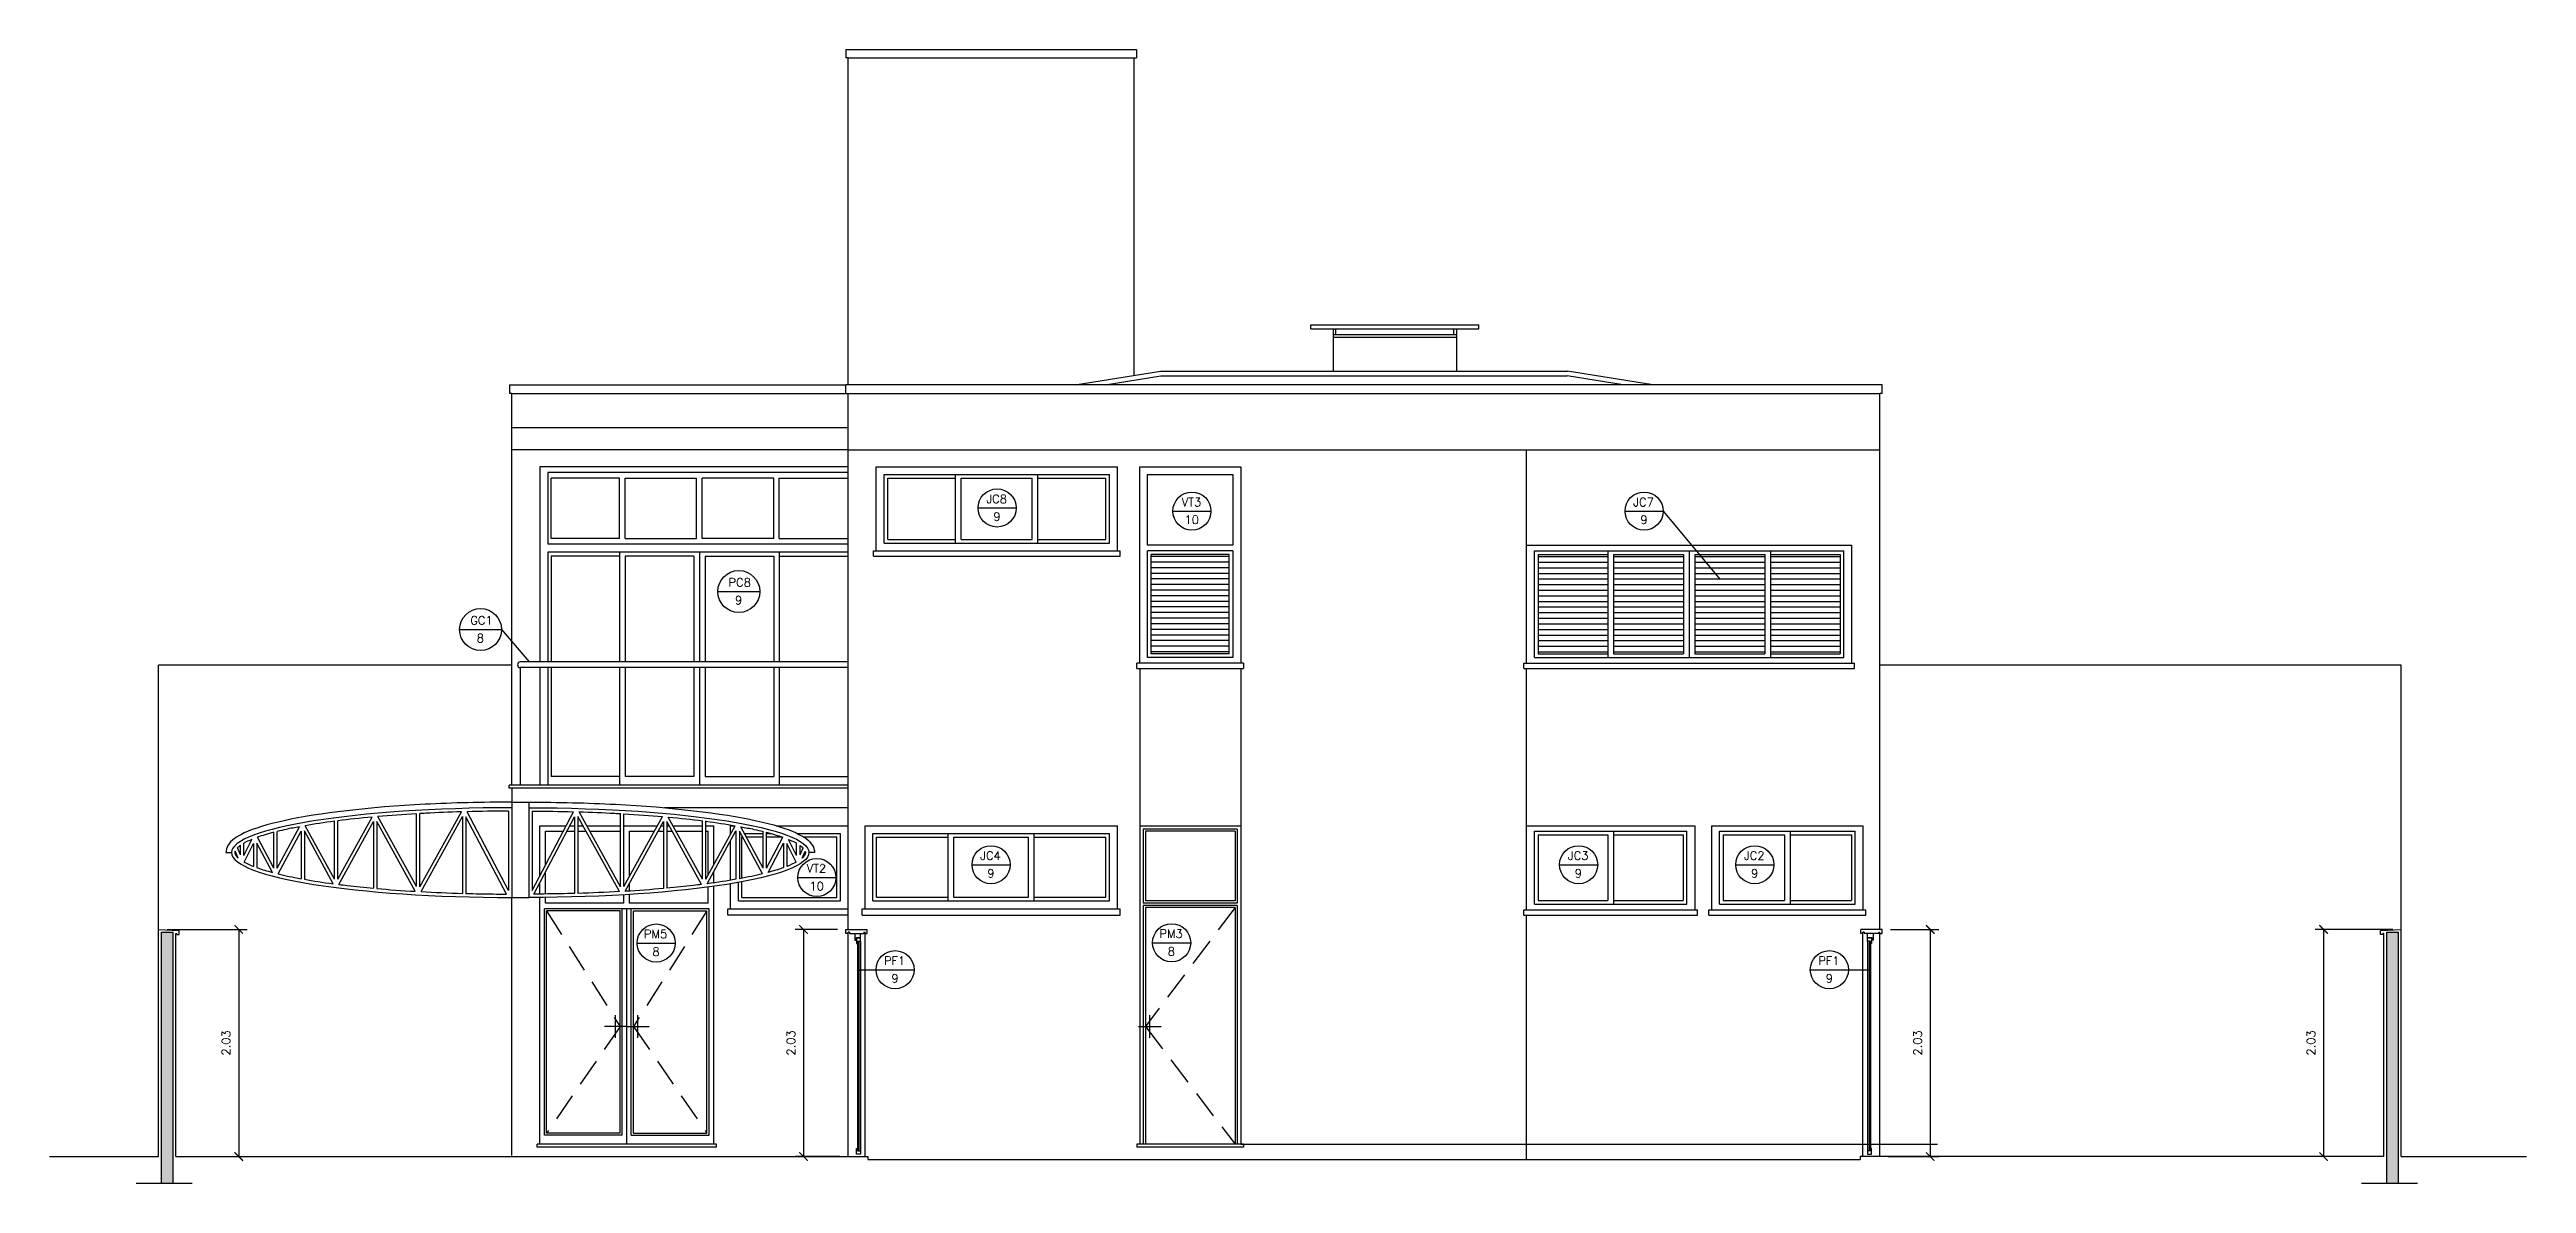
# Model space of a CAD drawing. Header units: millimetres. Extents: x 505 to 658, y 146 to 158.
# Drawn here: x 595.98 to 618.07, y 147.82 to 157.93 of the extents above; entities that cross this region are included whole.
import ezdxf

# ---------------------------------------------------------------- set-up
doc = ezdxf.new("R2010")
doc.units = ezdxf.units.MM
doc.linetypes.add('HIDDEN', pattern=[0.375, 0.25, -0.125])
for name, color, linetype in [('ALV', 5, 'Continuous'), ('CAIX', 2, 'Continuous'), ('CAIXN', 7, 'Continuous'), ('COTAS', 1, 'Continuous'), ('LPROJ', 7, 'HIDDEN'), ('LVISTA', 1, 'Continuous'), ('LVISTA01', 8, 'Continuous'), ('LVISTA02', 1, 'Continuous'), ('LVISTA025', 3, 'Continuous'), ('LVISTA03', 4, 'Continuous'), ('METAL', 5, 'Continuous'), ('NOTAS', 2, 'Continuous'), ('REVEST', 2, 'Continuous'), ('SOLID', 8, 'Continuous')]:
    doc.layers.add(name, color=color, linetype=linetype)
doc.styles.add('60-50', font='romans.shx', dxfattribs={"height": 0.075})
doc.dimstyles.new('50', dxfattribs={"dimtxt": 0.1, "dimasz": 2.5, "dimexe": 1.25, "dimexo": 0.625, "dimgap": 0.075, "dimtad": 1, "dimzin": 0, "dimdsep": 46, "dimtxsty": '60-50', "dimcen": 2.5, "dimclrt": 3, "dimadec": 0, "dimazin": 0, "dimtfac": 1, "dimtmove": 0, "dimatfit": 3, "dimfxl": 1, "dimarcsym": 0})

msp = doc.modelspace()

# ---------------------------------------------------------------- texts
at = {"layer": 'CAIXN', "color": 2, "ltscale": 0.5, "char_height": 0.075, "attachment_point": 5, "style": '60-50'}
for s, insert in [('JC8', (604.427, 153.926)), ('9', (604.429, 153.769)), ('VT3', (606.164, 153.898)), ('10', (606.166, 153.741)), ('JC7', (610.196, 153.898)), ('9', (610.199, 153.741)), ('PC8', (602.135, 153.182)), ('GC1', (599.832, 152.843)), ('9', (602.125, 153.024)), ('8', (599.822, 152.685)), ('VT2', (602.819, 150.632)), ('JC4', (604.372, 150.746)), ('JC3', (609.613, 150.746)), ('JC2', (611.183, 150.746)), ('10', (602.821, 150.474)), ('9', (604.375, 150.588)), ('9', (609.615, 150.588)), ('9', (611.186, 150.588)), ('PM5', (601.385, 150.048)), ('PM3', (605.982, 150.05)), ('8', (601.388, 149.89)), ('PF1', (603.516, 149.809)), ('8', (605.985, 149.892)), ('PF1', (611.849, 149.809)), ('9', (603.519, 149.652)), ('9', (611.852, 149.652))]:
    msp.add_mtext(s, dxfattribs=dict(at, insert=insert))

# ---------------------------------------------------------------- blocks, each defined once
blk = doc.blocks.new('_ARCHTICK')
at = {"color": 0, "linetype": 'ByBlock', "const_width": 0.15}
blk.add_lwpolyline([(-0.5, -0.5), (0.5, 0.5)], dxfattribs=at)
blk = doc.blocks.new('*D46')
at = {"color": 0, "linetype": 'ByBlock'}
for p, q in [((597.028, 150.088), (597.742, 150.088)), ((597.667, 150.088), (597.667, 148.063)), ((597.181, 148.063), (597.742, 148.063))]:
    blk.add_line(p, q, dxfattribs=at)
at = {"layer": 'DEFPOINTS', "color": 0, "linetype": 'ByBlock'}
for p in [(596.953, 150.088), (597.106, 148.063), (597.667, 148.063)]:
    blk.add_point(p, dxfattribs=at)
at = {"color": 0, "linetype": 'ByBlock', "xscale": 0.075, "yscale": 0.075, "zscale": 0.075}
for p, rotation in [((597.667, 150.088), 90), ((597.667, 148.063), 270)]:
    blk.add_blockref('_ARCHTICK', p, dxfattribs=dict(at, rotation=rotation))
at = {"color": 3, "linetype": 'ByBlock', "insert": (597.554, 149.076), "char_height": 0.075, "attachment_point": 5, "rotation": 90, "style": '60-50'}
blk.add_mtext('2.03', dxfattribs=at)
blk = doc.blocks.new('*D47')
at = {"color": 0, "linetype": 'ByBlock'}
for p, q in [((616.878, 150.088), (616.186, 150.088)), ((616.261, 150.088), (616.261, 148.063)), ((616.724, 148.063), (616.186, 148.063))]:
    blk.add_line(p, q, dxfattribs=at)
at = {"layer": 'DEFPOINTS', "color": 0, "linetype": 'ByBlock'}
for p in [(616.953, 150.088), (616.261, 148.063), (616.799, 148.063)]:
    blk.add_point(p, dxfattribs=at)
at = {"color": 0, "linetype": 'ByBlock', "xscale": 0.075, "yscale": 0.075, "zscale": 0.075}
for p, rotation in [((616.261, 150.088), 90), ((616.261, 148.063), 270)]:
    blk.add_blockref('_ARCHTICK', p, dxfattribs=dict(at, rotation=rotation))
at = {"color": 3, "linetype": 'ByBlock', "insert": (616.149, 149.076), "char_height": 0.075, "attachment_point": 5, "rotation": 90, "style": '60-50'}
blk.add_mtext('2.03', dxfattribs=at)
blk = doc.blocks.new('*D48')
at = {"color": 0, "linetype": 'ByBlock'}
for p, q in [((612.398, 150.088), (612.828, 150.088)), ((612.753, 150.088), (612.753, 148.063)), ((612.378, 148.063), (612.828, 148.063))]:
    blk.add_line(p, q, dxfattribs=at)
at = {"layer": 'DEFPOINTS', "color": 0, "linetype": 'ByBlock'}
for p in [(612.323, 150.088), (612.303, 148.063), (612.753, 148.063)]:
    blk.add_point(p, dxfattribs=at)
at = {"color": 0, "linetype": 'ByBlock', "xscale": 0.075, "yscale": 0.075, "zscale": 0.075}
for p, rotation in [((612.753, 150.088), 90), ((612.753, 148.063), 270)]:
    blk.add_blockref('_ARCHTICK', p, dxfattribs=dict(at, rotation=rotation))
at = {"color": 3, "linetype": 'ByBlock', "insert": (612.64, 149.076), "char_height": 0.075, "attachment_point": 5, "rotation": 90, "style": '60-50'}
blk.add_mtext('2.03', dxfattribs=at)
blk = doc.blocks.new('*D49')
at = {"color": 0, "linetype": 'ByBlock'}
for p, q in [((603.008, 150.088), (602.629, 150.088)), ((602.704, 150.088), (602.704, 148.063)), ((603.028, 148.063), (602.629, 148.063))]:
    blk.add_line(p, q, dxfattribs=at)
at = {"layer": 'DEFPOINTS', "color": 0, "linetype": 'ByBlock'}
for p in [(603.083, 150.088), (602.704, 148.063), (603.103, 148.063)]:
    blk.add_point(p, dxfattribs=at)
at = {"color": 0, "linetype": 'ByBlock', "xscale": 0.075, "yscale": 0.075, "zscale": 0.075}
for p, rotation in [((602.704, 150.088), 90), ((602.704, 148.063), 270)]:
    blk.add_blockref('_ARCHTICK', p, dxfattribs=dict(at, rotation=rotation))
at = {"color": 3, "linetype": 'ByBlock', "insert": (602.592, 149.076), "char_height": 0.075, "attachment_point": 5, "rotation": 90, "style": '60-50'}
blk.add_mtext('2.03', dxfattribs=at)

# ---------------------------------------------------------------- dimensions: what is measured, and where the dimension line sits
at = {"layer": 'COTAS'}
for base, p1, p2, picture, middle in [((597.666654793, 148.063293993), (596.952589087, 150.088293993), (597.10631879, 148.063293993), '*D46', (597.554154793, 149.075793993)), ((602.70415, 148.06329), (603.08259, 150.0883), (603.10259, 148.06329), '*D49', (602.59165, 149.07579)), ((612.75257, 148.06329), (612.32259, 150.0883), (612.30259, 148.06329), '*D48', (612.64007, 149.07579)), ((616.261169545, 148.063293993), (616.952589087, 150.088293993), (616.798859383, 148.063293993), '*D47', (616.148669545, 149.075793993))]:
    dim = msp.add_linear_dim(base=base, p1=p1, p2=p2, angle=90, dimstyle='50', override={"dimasz": 0.075, "dimexe": 0.075, "dimexo": 0.075, "dimzin": 4, "dimblk1": 'ARCHTICK', "dimblk2": 'ARCHTICK', "dimsah": 1, "dimtofl": 0, "dimtmove": 2}, dxfattribs=at)
    dim.commit()
    dim.dimension.update_dxf_attribs({"geometry": picture, "text_midpoint": middle})

# ---------------------------------------------------------------- hatches: boundary and pattern name
at = {"layer": 'SOLID'}
h = msp.add_hatch(color=256, dxfattribs=at)
h.paths.add_polyline_path([(597.081, 150.063), (596.978, 150.063), (596.978, 147.823), (597.081, 147.823)])
h.paths.add_polyline_path([(616.824, 147.823), (616.928, 147.823), (616.928, 150.063), (616.824, 150.063)])

# ---------------------------------------------------------------- linework, layer by layer
msp.add_line((606.603, 148.173), (612.819, 148.173))
at = {"layer": 'ALV'}
for p, q in [((596.978, 150.063), (597.081, 150.063)), ((596.978, 147.823), (596.978, 150.063)), ((597.081, 147.823), (597.081, 150.063)), ((616.824, 150.063), (616.928, 150.063)), ((616.824, 147.823), (616.824, 150.063)), ((616.928, 147.823), (616.928, 150.063))]:
    msp.add_line(p, q, dxfattribs=at)
at = {"layer": 'CAIX'}
for p, q in [((603.187, 149.981), (603.187, 148.135)), ((603.197, 149.983), (603.197, 148.115)), ((612.209, 149.983), (612.209, 148.115)), ((612.219, 149.981), (612.219, 148.135))]:
    msp.add_line(p, q, dxfattribs=at)
for points in [[(603.161, 150.053), (603.161, 149.993), (603.171, 149.993), (603.171, 150.013), (603.212, 150.013), (603.212, 150.053)], [(612.245, 150.053), (612.245, 149.993), (612.235, 149.993), (612.235, 150.013), (612.194, 150.013), (612.194, 150.053)]]:
    msp.add_lwpolyline(points, dxfattribs=at)
for points in [[(603.177, 150.013), (603.177, 149.963), (603.187, 149.963), (603.187, 149.983), (603.202, 149.983), (603.202, 149.983), (603.212, 149.983), (603.212, 150.013)], [(612.229, 150.013), (612.229, 149.963), (612.219, 149.963), (612.219, 149.983), (612.204, 149.983), (612.204, 149.983), (612.194, 149.983), (612.194, 150.013)], [(603.177, 148.085), (603.177, 148.135), (603.187, 148.135), (603.187, 148.115), (603.202, 148.115), (603.202, 148.115), (603.212, 148.115), (603.212, 148.085)], [(612.229, 148.085), (612.229, 148.135), (612.219, 148.135), (612.219, 148.115), (612.204, 148.115), (612.204, 148.115), (612.194, 148.115), (612.194, 148.085)]]:
    msp.add_lwpolyline(points, close=True, dxfattribs=at)
at = {"layer": 'CAIXN', "color": 8, "ltscale": 0.5}
for p, q in [((604.261, 153.846), (604.601, 153.846)), ((605.998, 153.818), (606.338, 153.818)), ((610.031, 153.818), (610.371, 153.818)), ((610.371, 153.818), (610.879, 153.209)), ((601.94, 153.101), (602.314, 153.101)), ((599.637, 152.762), (600.011, 152.762)), ((600.011, 152.762), (600.257, 152.473)), ((604.207, 150.665), (604.547, 150.665)), ((609.447, 150.665), (609.787, 150.665)), ((611.018, 150.665), (611.358, 150.665)), ((602.653, 150.551), (602.993, 150.551)), ((601.22, 149.967), (601.56, 149.967)), ((605.817, 149.969), (606.157, 149.969)), ((603.197, 149.729), (603.691, 149.729)), ((611.683, 149.729), (612.209, 149.729))]:
    msp.add_line(p, q, dxfattribs=at)
for centre, radius in [((604.431, 153.846), 0.17), ((606.168, 153.818), 0.17), ((610.201, 153.818), 0.17), ((602.127, 153.101), 0.187), ((599.824, 152.762), 0.187), ((602.823, 150.551), 0.17), ((604.377, 150.665), 0.17), ((609.617, 150.665), 0.17), ((611.188, 150.665), 0.17), ((601.39, 149.967), 0.17), ((605.987, 149.969), 0.17), ((603.521, 149.729), 0.17), ((611.853, 149.729), 0.17)]:
    msp.add_circle(centre, radius, dxfattribs=at)
at = {"layer": 'LPROJ'}
for p, q in [((600.413, 150.253), (601.068, 149.223)), ((601.843, 150.253), (601.188, 149.223)), ((606.553, 150.283), (605.753, 149.223)), ((601.068, 149.223), (600.413, 148.273)), ((601.188, 149.223), (601.843, 148.273)), ((605.753, 149.223), (606.553, 148.173))]:
    msp.add_line(p, q, dxfattribs=at)
at = {"layer": 'LVISTA'}
for p, q in [((603.103, 157.858), (605.653, 157.858)), ((607.428, 155.443), (608.528, 155.443)), ((607.428, 155.393), (608.528, 155.393)), ((607.428, 155.368), (608.528, 155.368)), ((607.453, 155.393), (607.453, 155.443)), ((608.503, 155.393), (608.503, 155.443))]:
    msp.add_line(p, q, dxfattribs=at)
at = {"layer": 'LVISTA01'}
for p, q in [((600.103, 154.868), (603.083, 154.868)), ((603.103, 154.363), (612.303, 154.363)), ((609.153, 153.513), (609.153, 154.363)), ((600.423, 154.163), (600.423, 153.523)), ((603.103, 154.163), (600.423, 154.163)), ((601.064, 154.113), (600.455, 154.113)), ((600.455, 153.573), (600.455, 154.113)), ((601.064, 153.573), (601.064, 154.113)), ((601.114, 153.573), (601.114, 154.113)), ((601.114, 154.113), (601.751, 154.113)), ((601.751, 153.573), (601.751, 154.113)), ((602.438, 154.113), (601.801, 154.113)), ((601.801, 153.573), (601.801, 154.113)), ((602.438, 153.573), (602.438, 154.113)), ((602.488, 154.113), (603.098, 154.113)), ((602.488, 153.573), (602.488, 154.113)), ((603.423, 154.143), (605.433, 154.143)), ((603.423, 153.533), (603.423, 154.143)), ((603.455, 153.566), (603.455, 154.111)), ((603.455, 154.111), (604.061, 154.111)), ((604.061, 153.533), (604.061, 154.143)), ((604.111, 153.566), (604.111, 154.111)), ((604.111, 154.111), (604.744, 154.111)), ((604.744, 153.566), (604.744, 154.111)), ((604.794, 153.533), (604.794, 154.143)), ((604.794, 154.111), (605.4, 154.111)), ((605.4, 153.566), (605.4, 154.111)), ((605.433, 153.533), (605.433, 154.143)), ((605.773, 154.143), (606.533, 154.143)), ((605.773, 153.513), (605.773, 154.143)), ((606.533, 154.143), (606.533, 153.513)), ((601.064, 153.573), (600.455, 153.573)), ((601.114, 153.573), (601.751, 153.573)), ((602.438, 153.573), (601.801, 153.573)), ((602.488, 153.573), (603.098, 153.573)), ((603.423, 153.533), (605.433, 153.533)), ((603.455, 153.566), (604.061, 153.566)), ((604.111, 153.566), (604.744, 153.566)), ((604.794, 153.566), (605.4, 153.566)), ((603.103, 153.523), (600.423, 153.523)), ((603.103, 153.453), (600.423, 153.453)), ((600.423, 153.453), (600.423, 152.473)), ((600.455, 153.417), (600.455, 152.473)), ((601.064, 153.417), (600.455, 153.417)), ((601.064, 153.453), (601.064, 152.473)), ((601.726, 153.417), (601.114, 153.417)), ((601.114, 153.417), (601.114, 152.473)), ((601.726, 153.417), (601.726, 152.473)), ((601.776, 153.453), (601.776, 152.473)), ((601.826, 153.417), (602.438, 153.417)), ((601.826, 153.417), (601.826, 152.473)), ((602.438, 153.417), (602.438, 152.473)), ((602.488, 153.453), (602.488, 152.473)), ((602.488, 153.417), (603.098, 153.417)), ((606.533, 153.513), (605.773, 153.513)), ((605.773, 152.513), (605.773, 153.463)), ((606.533, 153.463), (605.773, 153.463)), ((605.805, 152.546), (605.805, 153.431)), ((606.5, 153.431), (605.805, 153.431)), ((606.5, 153.413), (605.805, 153.413)), ((606.5, 153.363), (605.805, 153.363)), ((606.5, 153.313), (605.805, 153.313)), ((606.5, 152.546), (606.5, 153.431)), ((606.533, 153.463), (606.533, 152.513)), ((609.223, 153.463), (611.983, 153.463)), ((609.223, 152.513), (609.223, 153.463)), ((609.255, 153.431), (609.255, 152.546)), ((609.255, 153.431), (609.878, 153.431)), ((609.255, 153.413), (609.878, 153.413)), ((609.255, 153.363), (609.878, 153.363)), ((609.255, 153.313), (609.878, 153.313)), ((609.878, 153.463), (609.878, 152.513)), ((609.928, 153.431), (609.928, 152.546)), ((609.928, 153.431), (610.553, 153.431)), ((609.928, 153.413), (610.553, 153.413)), ((609.928, 153.363), (610.553, 153.363)), ((609.928, 153.313), (610.553, 153.313)), ((610.553, 153.431), (610.553, 152.546)), ((610.603, 153.463), (610.603, 152.513)), ((610.653, 153.431), (610.653, 152.546)), ((610.653, 153.431), (611.278, 153.431)), ((610.653, 153.413), (611.278, 153.413)), ((610.653, 153.363), (611.278, 153.363)), ((610.653, 153.313), (611.278, 153.313)), ((611.278, 153.431), (611.278, 152.546)), ((611.328, 153.463), (611.328, 152.513)), ((611.328, 153.431), (611.95, 153.431)), ((611.328, 153.413), (611.95, 153.413)), ((611.328, 153.363), (611.95, 153.363)), ((611.328, 153.313), (611.95, 153.313)), ((611.95, 153.431), (611.95, 152.546)), ((611.983, 152.513), (611.983, 153.463)), ((606.5, 153.263), (605.805, 153.263)), ((606.5, 153.213), (605.805, 153.213)), ((606.5, 153.163), (605.805, 153.163)), ((606.5, 153.113), (605.805, 153.113)), ((609.255, 153.263), (609.878, 153.263)), ((609.255, 153.213), (609.878, 153.213)), ((609.255, 153.163), (609.878, 153.163)), ((609.255, 153.113), (609.878, 153.113)), ((609.928, 153.263), (610.553, 153.263)), ((609.928, 153.213), (610.553, 153.213)), ((609.928, 153.163), (610.553, 153.163)), ((609.928, 153.113), (610.553, 153.113)), ((610.653, 153.263), (611.278, 153.263)), ((610.653, 153.213), (611.278, 153.213)), ((610.653, 153.163), (611.278, 153.163)), ((610.653, 153.113), (611.278, 153.113)), ((611.328, 153.263), (611.95, 153.263)), ((611.328, 153.213), (611.95, 153.213)), ((611.328, 153.163), (611.95, 153.163)), ((611.328, 153.113), (611.95, 153.113)), ((606.5, 153.063), (605.805, 153.063)), ((606.5, 153.013), (605.805, 153.013)), ((606.5, 152.963), (605.805, 152.963)), ((606.5, 152.913), (605.805, 152.913)), ((609.255, 153.063), (609.878, 153.063)), ((609.255, 153.013), (609.878, 153.013)), ((609.255, 152.963), (609.878, 152.963)), ((609.255, 152.913), (609.878, 152.913)), ((609.928, 153.063), (610.553, 153.063)), ((609.928, 153.013), (610.553, 153.013)), ((609.928, 152.963), (610.553, 152.963)), ((609.928, 152.913), (610.553, 152.913)), ((610.653, 153.063), (611.278, 153.063)), ((610.653, 153.013), (611.278, 153.013)), ((610.653, 152.963), (611.278, 152.963)), ((610.653, 152.913), (611.278, 152.913)), ((611.328, 153.063), (611.95, 153.063)), ((611.328, 153.013), (611.95, 153.013)), ((611.328, 152.963), (611.95, 152.963)), ((611.328, 152.913), (611.95, 152.913)), ((606.5, 152.863), (605.805, 152.863)), ((606.5, 152.813), (605.805, 152.813)), ((606.5, 152.763), (605.805, 152.763)), ((606.5, 152.713), (605.805, 152.713)), ((606.5, 152.663), (605.805, 152.663)), ((609.255, 152.863), (609.878, 152.863)), ((609.255, 152.813), (609.878, 152.813)), ((609.255, 152.763), (609.878, 152.763)), ((609.255, 152.713), (609.878, 152.713)), ((609.255, 152.663), (609.878, 152.663)), ((609.928, 152.863), (610.553, 152.863)), ((609.928, 152.813), (610.553, 152.813)), ((609.928, 152.763), (610.553, 152.763)), ((609.928, 152.713), (610.553, 152.713)), ((609.928, 152.663), (610.553, 152.663)), ((610.653, 152.863), (611.278, 152.863)), ((610.653, 152.813), (611.278, 152.813)), ((610.653, 152.763), (611.278, 152.763)), ((610.653, 152.713), (611.278, 152.713)), ((610.653, 152.663), (611.278, 152.663)), ((611.328, 152.863), (611.95, 152.863)), ((611.328, 152.813), (611.95, 152.813)), ((611.328, 152.763), (611.95, 152.763)), ((611.328, 152.713), (611.95, 152.713)), ((611.328, 152.663), (611.95, 152.663)), ((596.953, 150.088), (596.953, 152.443)), ((600.103, 152.443), (596.953, 152.443)), ((606.533, 152.513), (605.773, 152.513)), ((606.5, 152.613), (605.805, 152.613)), ((606.5, 152.563), (605.805, 152.563)), ((606.5, 152.546), (605.805, 152.546)), ((609.223, 152.513), (611.983, 152.513)), ((609.255, 152.613), (609.878, 152.613)), ((609.255, 152.563), (609.878, 152.563)), ((609.255, 152.546), (609.878, 152.546)), ((609.928, 152.613), (610.553, 152.613)), ((609.928, 152.563), (610.553, 152.563)), ((609.928, 152.546), (610.553, 152.546)), ((610.653, 152.613), (611.278, 152.613)), ((610.653, 152.563), (611.278, 152.563)), ((610.653, 152.546), (611.278, 152.546)), ((611.328, 152.613), (611.95, 152.613)), ((611.328, 152.563), (611.95, 152.563)), ((611.328, 152.546), (611.95, 152.546)), ((616.953, 152.443), (612.303, 152.443)), ((616.953, 150.088), (616.953, 152.443)), ((600.423, 152.423), (600.423, 151.373)), ((600.455, 152.423), (600.455, 151.453)), ((601.064, 152.423), (601.064, 151.373)), ((601.114, 152.423), (601.114, 151.453)), ((601.726, 152.423), (601.726, 151.453)), ((601.776, 152.423), (601.776, 151.373)), ((601.826, 152.423), (601.826, 151.453)), ((602.438, 152.423), (602.438, 151.453)), ((602.488, 152.423), (602.488, 151.373)), ((605.703, 152.415), (605.703, 151.013)), ((606.603, 152.415), (606.603, 151.013)), ((609.153, 151.013), (609.153, 152.415)), ((601.064, 151.453), (600.455, 151.453)), ((601.726, 151.453), (601.114, 151.453)), ((601.826, 151.453), (602.438, 151.453)), ((602.488, 151.453), (603.098, 151.453)), ((603.323, 150.943), (605.433, 150.943)), ((603.323, 150.343), (603.323, 150.943)), ((603.355, 150.376), (603.355, 150.911)), ((603.355, 150.911), (603.994, 150.911)), ((603.994, 150.343), (603.994, 150.943)), ((604.044, 150.376), (604.044, 150.911)), ((604.044, 150.911), (604.711, 150.911)), ((604.711, 150.376), (604.711, 150.911)), ((604.761, 150.343), (604.761, 150.943)), ((604.761, 150.911), (605.4, 150.911)), ((605.4, 150.376), (605.4, 150.911)), ((605.433, 150.343), (605.433, 150.943)), ((605.703, 151.013), (606.603, 151.013)), ((605.703, 151.013), (605.703, 148.173)), ((606.573, 150.983), (605.733, 150.983)), ((605.733, 150.983), (605.733, 150.323)), ((606.553, 150.963), (605.753, 150.963)), ((605.753, 150.963), (605.753, 150.343)), ((606.553, 150.963), (606.553, 150.343)), ((606.573, 150.983), (606.573, 150.323)), ((606.603, 151.013), (606.603, 148.173)), ((609.223, 150.313), (609.223, 150.963)), ((609.223, 150.963), (610.583, 150.963)), ((609.255, 150.931), (609.255, 150.346)), ((609.255, 150.931), (609.878, 150.931)), ((609.878, 150.931), (609.878, 150.346)), ((609.928, 150.963), (609.928, 150.313)), ((609.928, 150.931), (610.55, 150.931)), ((610.55, 150.931), (610.55, 150.346)), ((610.583, 150.313), (610.583, 150.963)), ((610.873, 150.313), (610.873, 150.963)), ((610.873, 150.963), (612.083, 150.963)), ((610.905, 150.931), (610.905, 150.346)), ((610.905, 150.931), (611.453, 150.931)), ((611.453, 150.931), (611.453, 150.346)), ((611.503, 150.963), (611.503, 150.313)), ((611.503, 150.931), (612.05, 150.931)), ((612.05, 150.931), (612.05, 150.346)), ((612.083, 150.313), (612.083, 150.963)), ((603.323, 150.343), (605.433, 150.343)), ((603.355, 150.376), (603.994, 150.376)), ((604.044, 150.376), (604.711, 150.376)), ((604.761, 150.376), (605.4, 150.376)), ((606.573, 150.323), (605.733, 150.323)), ((605.733, 150.303), (605.733, 148.173)), ((606.573, 150.303), (605.733, 150.303)), ((606.553, 150.343), (605.753, 150.343)), ((606.553, 150.283), (605.753, 150.283)), ((605.753, 150.283), (605.753, 148.173)), ((606.553, 150.283), (606.553, 148.173)), ((606.573, 150.303), (606.573, 148.173)), ((609.153, 148.038), (609.153, 150.215)), ((609.223, 150.313), (610.583, 150.313)), ((609.255, 150.346), (609.878, 150.346)), ((609.928, 150.346), (610.55, 150.346)), ((610.873, 150.313), (612.083, 150.313)), ((610.905, 150.346), (611.453, 150.346)), ((611.503, 150.346), (612.05, 150.346))]:
    msp.add_line(p, q, dxfattribs=at)
at = {"layer": 'LVISTA02'}
for p, q in [((603.103, 154.868), (612.303, 154.868)), ((605.394, 154.943), (605.891, 155.024)), ((605.891, 155.024), (609.516, 155.024)), ((610.014, 154.943), (609.516, 155.024)), ((600.353, 154.213), (600.353, 152.473)), ((603.103, 154.213), (600.353, 154.213)), ((603.353, 153.463), (603.353, 154.213)), ((603.353, 154.213), (605.503, 154.213)), ((605.503, 153.463), (605.503, 154.213)), ((605.703, 152.463), (605.703, 154.213)), ((605.703, 154.213), (606.603, 154.213)), ((606.603, 154.213), (606.603, 152.463)), ((609.153, 153.513), (612.053, 153.513)), ((609.153, 152.463), (609.153, 153.513)), ((612.053, 152.463), (612.053, 153.513)), ((603.103, 152.473), (600.178, 152.473)), ((600.178, 152.423), (600.178, 151.373)), ((603.103, 152.423), (600.178, 152.423)), ((600.353, 152.423), (600.353, 151.373)), ((603.103, 151.348), (600.103, 151.348)), ((600.353, 151.013), (600.586, 151.013)), ((600.353, 150.568), (600.353, 151.013)), ((600.403, 150.963), (600.56, 150.963)), ((600.403, 150.663), (600.403, 150.963)), ((600.594, 150.963), (600.661, 150.963)), ((600.62, 151.013), (600.661, 151.013)), ((600.691, 151.013), (600.736, 151.013)), ((600.691, 150.963), (600.764, 150.963)), ((600.771, 151.013), (601.072, 151.013)), ((600.798, 150.963), (601.072, 150.963)), ((601.102, 151.013), (601.402, 151.013)), ((601.102, 150.963), (601.103, 150.963)), ((601.153, 150.963), (601.375, 150.963)), ((601.153, 150.561), (601.153, 150.963)), ((601.409, 150.963), (601.456, 150.963)), ((601.437, 151.013), (601.456, 151.013)), ((601.486, 151.013), (601.506, 151.013)), ((601.486, 150.963), (601.534, 150.963)), ((601.54, 151.013), (601.803, 151.013)), ((601.568, 150.963), (601.803, 150.963)), ((601.833, 151.013), (601.903, 151.013)), ((601.833, 150.963), (601.853, 150.963)), ((601.853, 150.571), (601.853, 150.963)), ((601.903, 150.663), (601.903, 151.013)), ((602.053, 151.013), (602.094, 151.013)), ((602.053, 150.938), (602.053, 151.013)), ((602.132, 150.943), (602.144, 150.943)), ((602.155, 150.913), (602.16, 150.913)), ((602.155, 150.545), (602.155, 150.913)), ((602.178, 150.943), (602.345, 150.943)), ((602.194, 150.913), (602.345, 150.913)), ((602.375, 150.943), (602.413, 150.943)), ((602.375, 150.913), (602.51, 150.913)), ((602.46, 151.013), (603.103, 151.013)), ((602.649, 150.943), (603.033, 150.943)), ((602.704, 150.913), (603, 150.913)), ((603, 150.373), (603, 150.913)), ((603.033, 150.343), (603.033, 150.943)), ((603.253, 150.273), (603.253, 151.013)), ((603.253, 151.013), (605.503, 151.013)), ((605.503, 150.273), (605.503, 151.013)), ((609.153, 151.013), (610.653, 151.013)), ((609.153, 150.263), (609.153, 151.013)), ((610.653, 151.013), (610.653, 150.263)), ((610.803, 151.013), (610.803, 150.263)), ((610.803, 151.013), (612.153, 151.013)), ((612.153, 151.013), (612.153, 150.263)), ((602.053, 150.526), (602.053, 150.875)), ((600.353, 150.404), (600.353, 150.504)), ((600.403, 150.404), (600.403, 150.599)), ((601.153, 150.43), (601.153, 150.499)), ((601.853, 150.496), (601.853, 150.508)), ((601.853, 150.323), (601.853, 150.466)), ((601.903, 150.503), (601.903, 150.6)), ((601.903, 148.173), (601.903, 150.473)), ((602.053, 150.273), (602.053, 150.496)), ((602.123, 150.343), (602.123, 150.508)), ((602.155, 150.373), (602.155, 150.514)), ((600.353, 148.173), (600.353, 150.374)), ((601.863, 150.273), (600.393, 150.273)), ((600.393, 148.253), (600.393, 150.273)), ((600.403, 150.323), (600.403, 150.374)), ((601.103, 150.323), (600.403, 150.323)), ((600.413, 148.273), (600.413, 150.253)), ((601.068, 150.253), (600.413, 150.253)), ((601.068, 148.273), (601.068, 150.253)), ((601.088, 148.253), (601.088, 150.273)), ((601.103, 150.323), (601.103, 150.397)), ((601.128, 148.173), (601.128, 150.273)), ((601.153, 150.323), (601.153, 150.4)), ((601.853, 150.323), (601.153, 150.323)), ((601.168, 148.253), (601.168, 150.273)), ((601.188, 148.273), (601.188, 150.253)), ((601.188, 150.253), (601.843, 150.253)), ((601.843, 148.273), (601.843, 150.253)), ((601.863, 148.253), (601.863, 150.273)), ((602.028, 150.273), (603.103, 150.273)), ((602.028, 150.215), (602.028, 150.273)), ((603.103, 150.215), (602.028, 150.215)), ((602.123, 150.343), (603.033, 150.343)), ((602.155, 150.373), (603, 150.373)), ((603.253, 148.063), (603.253, 150.053)), ((612.153, 148.063), (612.153, 150.053)), ((603.212, 149.983), (603.212, 148.115)), ((612.194, 149.983), (612.194, 148.115)), ((601.088, 148.253), (600.393, 148.253)), ((601.068, 148.273), (600.413, 148.273)), ((601.168, 148.253), (601.863, 148.253)), ((601.188, 148.273), (601.843, 148.273))]:
    msp.add_line(p, q, dxfattribs=at)
at = {"layer": 'LVISTA02', "color": 2}
for p, q in [((603.328, 153.463), (605.528, 153.463)), ((603.328, 153.415), (603.328, 153.463)), ((603.328, 153.415), (605.528, 153.415)), ((605.528, 153.415), (605.528, 153.463)), ((606.628, 152.463), (605.678, 152.463)), ((605.678, 152.415), (605.678, 152.463)), ((606.628, 152.463), (606.628, 152.415)), ((609.128, 152.463), (612.078, 152.463)), ((609.128, 152.415), (609.128, 152.463)), ((612.078, 152.415), (612.078, 152.463)), ((605.678, 152.415), (606.628, 152.415)), ((609.128, 152.415), (612.078, 152.415)), ((603.228, 150.273), (605.528, 150.273)), ((603.228, 150.215), (603.228, 150.273)), ((603.228, 150.215), (605.528, 150.215)), ((605.528, 150.215), (605.528, 150.273)), ((609.128, 150.263), (610.678, 150.263)), ((609.128, 150.215), (609.128, 150.263)), ((609.128, 150.215), (610.678, 150.215)), ((610.678, 150.215), (610.678, 150.263)), ((610.778, 150.263), (612.178, 150.263)), ((610.778, 150.215), (610.778, 150.263)), ((610.778, 150.215), (612.178, 150.215)), ((612.178, 150.215), (612.178, 150.263))]:
    msp.add_line(p, q, dxfattribs=at)
at = {"layer": 'LVISTA02'}
msp.add_arc((600.178, 152.448), 0.025, 90, 270, dxfattribs=at)
at = {"layer": 'LVISTA025'}
for p, q in [((600.083, 154.943), (603.083, 154.943)), ((600.083, 154.943), (600.083, 154.868)), ((600.103, 154.868), (600.083, 154.868)), ((600.103, 154.563), (600.103, 154.868)), ((600.103, 151.373), (600.103, 154.363)), ((603.103, 151.373), (600.078, 151.373)), ((600.078, 151.348), (600.078, 151.373)), ((600.103, 151.348), (600.078, 151.348)), ((600.103, 151.348), (600.103, 151.213)), ((603.103, 151.173), (601.464, 151.173)), ((600.103, 148.073), (600.103, 150.373)), ((601.928, 148.173), (600.328, 148.173)), ((600.328, 148.148), (600.328, 148.173)), ((601.928, 148.148), (600.328, 148.148)), ((601.928, 148.148), (601.928, 148.173))]:
    msp.add_line(p, q, dxfattribs=at)
at = {"layer": 'LVISTA03'}
for p, q in [((603.083, 157.933), (605.673, 157.933)), ((603.083, 157.933), (603.083, 157.858)), ((603.103, 157.858), (603.083, 157.858)), ((603.103, 154.999), (603.103, 157.858)), ((603.103, 154.943), (603.103, 157.858)), ((605.653, 155.029), (605.653, 157.858)), ((605.653, 157.858), (605.673, 157.858)), ((605.673, 157.933), (605.673, 157.858)), ((600.103, 154.563), (603.103, 154.563)), ((600.103, 154.363), (600.103, 154.563)), ((603.103, 154.363), (600.103, 154.363))]:
    msp.add_line(p, q, dxfattribs=at)
at = {"layer": 'LVISTA03', "color": 2}
for p, q in [((607.228, 155.478), (608.728, 155.478)), ((607.228, 155.443), (607.228, 155.478)), ((607.228, 155.443), (607.428, 155.443)), ((607.428, 155.443), (607.428, 155.067)), ((608.528, 155.443), (608.528, 155.067)), ((608.528, 155.443), (608.728, 155.443)), ((608.728, 155.443), (608.728, 155.478))]:
    msp.add_line(p, q, dxfattribs=at)
at = {"layer": 'LVISTA03', "color": 6}
for p, q in [((612.323, 154.943), (603.083, 154.943)), ((603.083, 154.868), (603.083, 154.943)), ((603.083, 154.868), (603.103, 154.868)), ((603.103, 150.088), (603.103, 154.868)), ((612.303, 150.088), (612.303, 154.868)), ((612.323, 154.868), (612.303, 154.868)), ((612.323, 154.868), (612.323, 154.943)), ((612.303, 154.563), (612.303, 154.563)), ((600.103, 151.223), (600.253, 151.223)), ((600.103, 151.223), (600.103, 150.373)), ((600.253, 151.223), (600.253, 150.373)), ((597.553, 150.773), (597.603, 150.773)), ((602.802, 150.773), (602.753, 150.773)), ((600.103, 150.373), (600.253, 150.373)), ((603.103, 148.063), (603.103, 150.053)), ((612.303, 148.063), (612.303, 150.053))]:
    msp.add_line(p, q, dxfattribs=at)
at = {"layer": 'LVISTA03', "color": 5}
for p, q in [((605.128, 154.943), (605.888, 155.067)), ((605.888, 155.067), (609.519, 155.067)), ((610.279, 154.943), (609.519, 155.067)), ((603.103, 154.563), (603.103, 154.563))]:
    msp.add_line(p, q, dxfattribs=at)
at = {"layer": 'LVISTA03', "color": 6}
for points in [[(600.103, 151.223), (599.84, 151.223), (599.578, 151.217), (598.83, 151.178), (598.384, 151.126), (597.923, 151.025), (597.803, 150.989), (597.648, 150.916), (597.598, 150.883), (597.559, 150.817), (597.553, 150.795), (597.553, 150.773)], [(600.253, 151.223), (600.515, 151.223), (600.777, 151.217), (601.525, 151.178), (601.971, 151.126), (602.433, 151.025), (602.552, 150.989), (602.707, 150.916), (602.757, 150.883), (602.796, 150.817), (602.802, 150.795), (602.802, 150.773)]]:
    msp.add_open_spline(points, degree=3, knots=[7.853982, 7.853982, 7.853982, 7.853982, 8.167529, 8.167529, 8.794622, 8.794622, 9.094459, 9.094459, 9.330966, 9.330966, 9.424472, 9.424472, 9.424472, 9.424472], dxfattribs=at)
at = {"layer": 'METAL', "color": 1}
for p, q in [((599.253, 150.47), (599.253, 151.12)), ((599.283, 150.469), (599.653, 151.137)), ((599.283, 150.469), (599.283, 151.121)), ((600.073, 150.435), (599.703, 151.138)), ((600.073, 151.143), (600.073, 150.435)), ((600.283, 151.143), (600.283, 150.435)), ((600.283, 150.435), (600.652, 151.138)), ((601.072, 150.469), (600.702, 151.137)), ((601.072, 150.469), (601.072, 151.121)), ((601.102, 150.47), (601.102, 151.12)), ((597.712, 150.746), (597.784, 150.891)), ((597.981, 150.634), (597.836, 150.91)), ((597.981, 150.634), (597.981, 150.954)), ((598.011, 150.633), (598.21, 151.004)), ((598.011, 150.633), (598.011, 150.961)), ((598.018, 150.584), (598.223, 150.965)), ((598.223, 150.965), (598.223, 150.54)), ((598.253, 150.966), (598.253, 150.535)), ((598.51, 150.495), (598.253, 150.966)), ((598.522, 150.536), (598.261, 151.013)), ((598.522, 150.536), (598.522, 151.055)), ((598.552, 150.535), (598.857, 151.09)), ((598.552, 150.535), (598.552, 151.057)), ((598.561, 150.489), (598.869, 151.049)), ((598.869, 151.049), (598.869, 150.456)), ((598.899, 151.049), (598.899, 150.453)), ((599.242, 150.428), (598.899, 151.049)), ((599.253, 150.47), (598.908, 151.094)), ((599.293, 150.425), (599.664, 151.094)), ((599.664, 151.094), (599.664, 150.409)), ((599.694, 151.092), (599.694, 150.409)), ((600.055, 150.403), (599.694, 151.092)), ((600.3, 150.403), (600.661, 151.092)), ((600.661, 151.092), (600.661, 150.409)), ((600.691, 151.094), (600.691, 150.409)), ((601.062, 150.425), (600.691, 151.094)), ((601.102, 150.47), (601.447, 151.094)), ((601.113, 150.428), (601.456, 151.049)), ((601.456, 151.049), (601.456, 150.453)), ((601.486, 151.049), (601.486, 150.456)), ((601.795, 150.489), (601.486, 151.049)), ((601.803, 150.535), (601.498, 151.09)), ((601.803, 150.535), (601.803, 151.057)), ((601.833, 150.536), (601.833, 151.055)), ((601.833, 150.536), (602.094, 151.013)), ((601.845, 150.495), (602.102, 150.966)), ((602.102, 150.966), (602.102, 150.535)), ((602.132, 150.965), (602.132, 150.54)), ((602.337, 150.584), (602.132, 150.965)), ((602.345, 150.633), (602.145, 151.004)), ((602.345, 150.633), (602.345, 150.961)), ((602.375, 150.634), (602.375, 150.954)), ((602.375, 150.634), (602.519, 150.91)), ((602.643, 150.746), (602.571, 150.891)), ((597.662, 150.725), (597.635, 150.787)), ((597.682, 150.753), (597.655, 150.815)), ((597.682, 150.753), (597.682, 150.837)), ((597.712, 150.746), (597.712, 150.856)), ((597.717, 150.688), (597.8, 150.854)), ((597.8, 150.854), (597.8, 150.65)), ((597.83, 150.858), (597.83, 150.639)), ((597.967, 150.597), (597.83, 150.858)), ((602.389, 150.597), (602.526, 150.858)), ((602.526, 150.858), (602.526, 150.639)), ((602.556, 150.854), (602.556, 150.65)), ((602.638, 150.688), (602.556, 150.854)), ((602.643, 150.746), (602.643, 150.856)), ((602.673, 150.753), (602.673, 150.837)), ((602.673, 150.753), (602.7, 150.815)), ((602.693, 150.725), (602.72, 150.787))]:
    msp.add_line(p, q, dxfattribs=at)
at = {"layer": 'METAL', "color": 4}
for p, q in [((606.628, 148.173), (605.678, 148.173)), ((605.678, 148.173), (605.678, 148.148)), ((606.628, 148.148), (605.678, 148.148)), ((606.628, 148.173), (606.628, 148.148))]:
    msp.add_line(p, q, dxfattribs=at)
at = {"layer": 'METAL', "color": 2}
msp.add_ellipse((600.103, 150.773), major_axis=(2.5, 0), ratio=0.16, start_param=7.853982, end_param=10.995574, dxfattribs=at)
at = {"layer": 'METAL', "color": 2, "extrusion": (0, 0, -1)}
msp.add_ellipse((600.253, 150.773), major_axis=(-2.5, 0), ratio=0.16, start_param=7.853982, end_param=10.995574, dxfattribs=at)
at = {"layer": 'METAL', "color": 1}
for points in [[(599.253, 151.119), (599.134, 151.113), (599.019, 151.104), (598.908, 151.094)], [(600.073, 151.143), (599.949, 151.143), (599.825, 151.141), (599.703, 151.138)], [(600.283, 151.143), (600.406, 151.143), (600.53, 151.141), (600.652, 151.138)], [(601.102, 151.119), (601.221, 151.113), (601.336, 151.104), (601.447, 151.094)], [(597.981, 150.954), (597.926, 150.94), (597.878, 150.925), (597.836, 150.91)], [(598.522, 151.053), (598.429, 151.041), (598.342, 151.027), (598.261, 151.013)], [(598.857, 151.09), (598.75, 151.08), (598.648, 151.069), (598.552, 151.057)], [(601.498, 151.09), (601.605, 151.08), (601.707, 151.069), (601.803, 151.057)], [(601.833, 151.053), (601.926, 151.041), (602.013, 151.027), (602.094, 151.013)], [(602.375, 150.954), (602.429, 150.94), (602.477, 150.925), (602.519, 150.91)], [(597.682, 150.837), (597.671, 150.83), (597.662, 150.822), (597.655, 150.815)], [(597.717, 150.688), (597.74, 150.675), (597.768, 150.662), (597.8, 150.65)], [(602.638, 150.688), (602.615, 150.675), (602.588, 150.662), (602.556, 150.65)], [(602.673, 150.837), (602.684, 150.83), (602.693, 150.822), (602.7, 150.815)], [(598.018, 150.584), (598.08, 150.568), (598.149, 150.554), (598.223, 150.54)], [(598.253, 150.535), (598.333, 150.521), (598.418, 150.507), (598.51, 150.495)], [(598.899, 150.453), (599.009, 150.443), (599.124, 150.435), (599.242, 150.428)], [(601.456, 150.453), (601.346, 150.443), (601.231, 150.435), (601.113, 150.428)], [(602.102, 150.535), (602.023, 150.521), (601.937, 150.507), (601.845, 150.495)], [(602.337, 150.584), (602.275, 150.568), (602.207, 150.554), (602.132, 150.54)], [(599.293, 150.425), (599.414, 150.418), (599.538, 150.413), (599.664, 150.41)], [(601.062, 150.425), (600.941, 150.418), (600.817, 150.413), (600.691, 150.41)]]:
    msp.add_open_spline(points, degree=3, dxfattribs=at)
for points, knots in [([(599.653, 151.137), (599.545, 151.134), (599.439, 151.129), (599.318, 151.123), (599.3, 151.122), (599.283, 151.121)], [8.0352234, 8.0352234, 8.0352234, 8.0352234, 8.1667529, 8.1667529, 8.1886436, 8.1886436, 8.1886436, 8.1886436]), ([(600.702, 151.137), (600.81, 151.134), (600.916, 151.129), (601.038, 151.123), (601.055, 151.122), (601.072, 151.121)], [8.0352234, 8.0352234, 8.0352234, 8.0352234, 8.1667529, 8.1667529, 8.1886436, 8.1886436, 8.1886436, 8.1886436]), ([(597.784, 150.891), (597.766, 150.883), (597.749, 150.876), (597.727, 150.864), (597.719, 150.86), (597.712, 150.856)], [9.0537869, 9.0537869, 9.0537869, 9.0537869, 9.11568731, 9.11568731, 9.14841449, 9.14841449, 9.14841449, 9.14841449]), ([(598.21, 151.004), (598.169, 150.996), (598.13, 150.989), (598.064, 150.974), (598.037, 150.968), (598.011, 150.961)], [8.7160455, 8.7160455, 8.7160455, 8.7160455, 8.7922953, 8.7922953, 8.8506807, 8.8506807, 8.8506807, 8.8506807]), ([(602.145, 151.004), (602.186, 150.996), (602.225, 150.989), (602.291, 150.974), (602.318, 150.968), (602.345, 150.961)], [8.7160455, 8.7160455, 8.7160455, 8.7160455, 8.7922953, 8.7922953, 8.8506807, 8.8506807, 8.8506807, 8.8506807]), ([(602.571, 150.891), (602.589, 150.883), (602.606, 150.876), (602.629, 150.864), (602.636, 150.86), (602.643, 150.856)], [9.0537869, 9.0537869, 9.0537869, 9.0537869, 9.11568731, 9.11568731, 9.14841449, 9.14841449, 9.14841449, 9.14841449]), ([(597.635, 150.787), (597.631, 150.771), (597.633, 150.764), (597.642, 150.746), (597.65, 150.736), (597.662, 150.725)], [9.4015321, 9.4015321, 9.4015321, 9.4015321, 9.5058147, 9.5058147, 9.6015309, 9.6015309, 9.6015309, 9.6015309]), ([(602.72, 150.787), (602.724, 150.771), (602.722, 150.764), (602.713, 150.746), (602.705, 150.736), (602.693, 150.725)], [9.4015321, 9.4015321, 9.4015321, 9.4015321, 9.5058147, 9.5058147, 9.6015309, 9.6015309, 9.6015309, 9.6015309]), ([(597.83, 150.639), (597.832, 150.638), (597.835, 150.637), (597.875, 150.622), (597.919, 150.609), (597.967, 150.597)], [9.8444373, 9.8444373, 9.8444373, 9.8444373, 9.8518289, 9.8518289, 9.9650797, 9.9650797, 9.9650797, 9.9650797]), ([(598.561, 150.489), (598.585, 150.486), (598.609, 150.483), (598.709, 150.471), (598.788, 150.463), (598.869, 150.456)], [10.3289975, 10.3289975, 10.3289975, 10.3289975, 10.3660985, 10.3660985, 10.4781053, 10.4781053, 10.4781053, 10.4781053]), ([(601.795, 150.489), (601.77, 150.486), (601.746, 150.483), (601.646, 150.471), (601.567, 150.463), (601.486, 150.456)], [10.3289975, 10.3289975, 10.3289975, 10.3289975, 10.3660985, 10.3660985, 10.4781053, 10.4781053, 10.4781053, 10.4781053]), ([(602.526, 150.639), (602.523, 150.638), (602.521, 150.637), (602.48, 150.622), (602.437, 150.609), (602.389, 150.597)], [9.8444373, 9.8444373, 9.8444373, 9.8444373, 9.8518289, 9.8518289, 9.9650797, 9.9650797, 9.9650797, 9.9650797]), ([(599.694, 150.409), (599.734, 150.408), (599.775, 150.407), (599.895, 150.404), (599.975, 150.404), (600.056, 150.403)], [10.8309529, 10.8309529, 10.8309529, 10.8309529, 10.880368, 10.880368, 10.9767189, 10.9767189, 10.9767189, 10.9767189]), ([(600.661, 150.409), (600.621, 150.408), (600.58, 150.407), (600.46, 150.404), (600.38, 150.404), (600.3, 150.403)], [10.8309529, 10.8309529, 10.8309529, 10.8309529, 10.880368, 10.880368, 10.9767189, 10.9767189, 10.9767189, 10.9767189])]:
    msp.add_open_spline(points, degree=3, knots=knots, dxfattribs=at)
at = {"layer": 'NOTAS'}
for p, q in [((601.128, 149.223), (600.928, 149.223)), ((601.028, 149.123), (601.028, 149.323)), ((601.128, 149.223), (601.328, 149.223)), ((601.228, 149.123), (601.228, 149.323)), ((605.693, 149.223), (605.893, 149.223)), ((605.793, 149.123), (605.793, 149.323)), ((597.252, 147.823), (596.752, 147.823)), ((617.099, 147.823), (616.598, 147.823))]:
    msp.add_line(p, q, dxfattribs=at)
at = {"layer": 'REVEST'}
for p, q in [((596.953, 148.063), (596.953, 150.088)), ((596.953, 150.088), (597.136, 150.078)), ((597.106, 148.063), (597.106, 150.053)), ((597.106, 150.053), (597.116, 150.053)), ((597.116, 150.043), (597.116, 150.053)), ((597.116, 150.043), (597.136, 150.043)), ((597.136, 150.043), (597.136, 150.078)), ((603.083, 150.088), (603.273, 150.088)), ((603.083, 150.053), (603.083, 150.088)), ((603.103, 150.053), (603.083, 150.053)), ((603.103, 150.053), (603.103, 150.063)), ((603.113, 150.063), (603.103, 150.063)), ((603.113, 150.063), (603.113, 150.053)), ((603.113, 150.053), (603.243, 150.053)), ((603.243, 150.063), (603.253, 150.063)), ((603.243, 150.063), (603.243, 150.053)), ((603.253, 150.053), (603.253, 150.063)), ((603.253, 150.053), (603.273, 150.053)), ((603.273, 150.053), (603.273, 150.088)), ((612.323, 150.088), (612.133, 150.088)), ((612.133, 150.053), (612.133, 150.088)), ((612.153, 150.053), (612.133, 150.053)), ((612.153, 150.053), (612.153, 150.063)), ((612.163, 150.063), (612.153, 150.063)), ((612.163, 150.063), (612.163, 150.053)), ((612.293, 150.053), (612.163, 150.053)), ((612.293, 150.063), (612.303, 150.063)), ((612.293, 150.063), (612.293, 150.053)), ((612.303, 150.053), (612.303, 150.063)), ((612.303, 150.053), (612.323, 150.053)), ((612.323, 150.053), (612.323, 150.088)), ((616.769, 150.078), (616.953, 150.088)), ((616.769, 150.043), (616.769, 150.078)), ((616.789, 150.043), (616.769, 150.043)), ((616.789, 150.043), (616.789, 150.053)), ((616.799, 150.053), (616.789, 150.053)), ((616.799, 148.063), (616.799, 150.053)), ((616.953, 148.063), (616.953, 150.088)), ((595.98, 148.063), (596.953, 148.063)), ((597.106, 148.063), (603.278, 148.063)), ((603.278, 148.063), (603.278, 148.038)), ((603.278, 148.038), (612.128, 148.038)), ((616.799, 148.063), (612.128, 148.063)), ((612.128, 148.063), (612.128, 148.038)), ((616.953, 148.063), (618.07, 148.063))]:
    msp.add_line(p, q, dxfattribs=at)

msp.set_redraw_order([(e.dxf.handle, doc.entitydb.next_handle()) for e in msp.query("TEXT MTEXT ATTDEF DIMENSION ARC_DIMENSION")])  # texts and dimensions are drawn at this point

doc.saveas('drawing.dxf')
